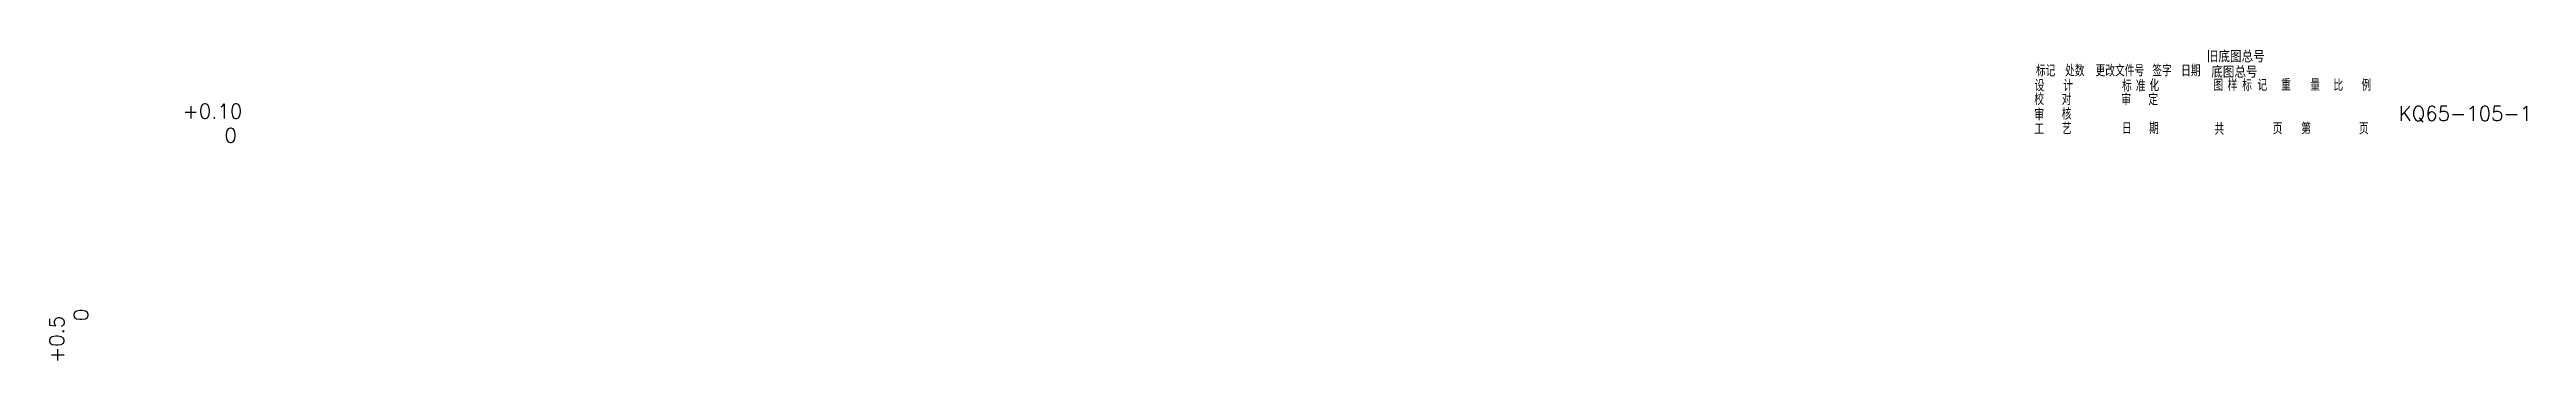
# Model space of a CAD drawing. Header units: millimetres. Extents: x 1188 to 14709, y -1491 to 2629.
# Drawn here: x 3888 to 4742, y 335 to 442 of the extents above; entities that cross this region are included whole.
import ezdxf

# ---------------------------------------------------------------- set-up
doc = ezdxf.new("R2010")
doc.units = ezdxf.units.MM
doc.layers.get('0').update_dxf_attribs({"lineweight": 50})
doc.layers.add('1', color=3, linetype='Continuous', lineweight=15)
doc.styles.add('GB2312', font='')
doc.styles.add('HZ', font='txt', dxfattribs={"width": 0.8, "bigfont": 'hztxt'})
doc.styles.add('HZTXT', font='txt', dxfattribs={"bigfont": 'HZTXT'})
doc.styles.get('GB2312').set_extended_font_data('FangSong_GB2312')

msp = doc.modelspace()

# ---------------------------------------------------------------- texts
at = {"color": 3, "insert": (4698.34269, 422.38001), "char_height": 5, "width": 36.1292, "attachment_point": 1, "style": 'GB2312'}
msp.add_mtext('{\\Ftxt,hztxt|c134;KQ65-105-1}', dxfattribs=at)
at = {"layer": '1', "style": 'HZ', "width": 0.8}
for s, p in [('标记', (4573.20843, 432.661)), ('处数', (4583.25263, 432.661)), ('更改文件号', (4593.79045, 432.661)), ('签字', (4613.38523, 432.661)), ('日期', (4623.30694, 432.661)), ('设', (4572.77861, 427.52229)), ('计', (4582.64466, 427.52229)), ('标', (4602.91268, 427.43894)), ('准', (4607.66197, 427.43894)), ('化', (4612.39271, 427.58591)), ('图', (4634.47595, 427.66382)), ('样', (4639.37556, 427.66382)), ('标', (4644.39766, 427.66382)), ('记', (4649.66474, 427.66382)), ('重', (4657.82947, 427.73584)), ('量', (4667.87913, 427.73584)), ('比', (4675.87765, 427.66382)), ('例', (4685.55438, 427.66382)), ('校', (4572.65612, 422.77924)), ('审', (4572.65612, 417.55173)), ('核', (4582.13615, 417.69871)), ('对', (4582.13615, 422.77924)), ('审', (4602.65842, 422.67986)), ('定', (4612.01596, 422.67986)), ('工', (4572.65612, 412.53076)), ('艺', (4582.13615, 412.67773)), ('日', (4602.91268, 412.76886)), ('期', (4612.27022, 412.76886)), ('共', (4634.84342, 412.52531)), ('页', (4654.93182, 412.67229)), ('第', (4664.73104, 412.67229)), ('页', (4684.69695, 412.67229))]:
    msp.add_text(s, height=4, dxfattribs=at).set_placement(p)
at = {"layer": '1', "style": 'HZTXT'}
for s, p in [('旧底图总号', (4632.18058, 437.52825)), ('底图总号', (4633.70612, 432.19156))]:
    msp.add_text(s, height=4, dxfattribs=at).set_placement(p)
at = {"layer": '1', "insert": (3930.30598, 423.16874), "char_height": 5, "width": 27.2958, "attachment_point": 1, "style": 'GB2312'}
msp.add_mtext(' \\Ftxt.shx,hztxt.shx;+0.10\\P    0', dxfattribs=at)
at = {"layer": '1', "insert": (3887.77286, 330.33438), "char_height": 5, "width": 27.2958, "attachment_point": 1, "rotation": 90, "style": 'GB2312'}
msp.add_mtext(' \\Ftxt.shx,hztxt.shx;+0.5\\P    0', dxfattribs=at)

doc.saveas('drawing.dxf')
